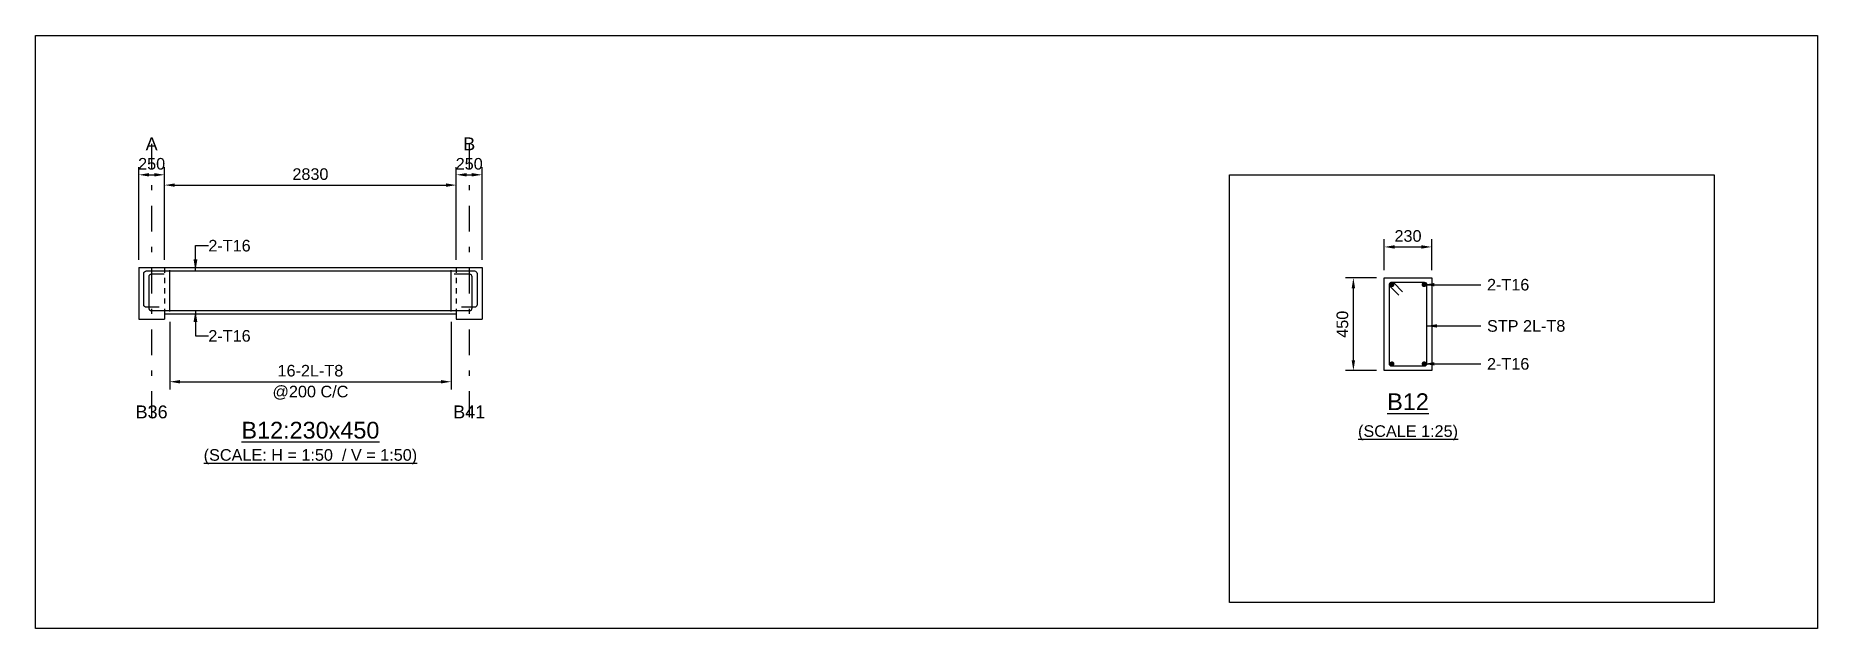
# Model space of a CAD drawing. Header units: inches. Extents: x -2000 to 143800, y -765100 to 3300.
# Drawn here: x -2000 to 32560, y -184800 to -173300 of the extents above; entities that cross this region are included whole.
import ezdxf
from ezdxf.enums import TextEntityAlignment as Align

# ---------------------------------------------------------------- set-up
doc = ezdxf.new("R2010")
doc.units = ezdxf.units.IN
doc.header["$LTSCALE"] = 1000
doc.header["$MEASUREMENT"] = 0
doc.linetypes.add('SCCenter', pattern=[1.2, 0.5, -0.3, 0.1, -0.3])
doc.linetypes.add('SCHidden', pattern=[0.2, 0.1, -0.1])
for name, color, linetype in [('Concrete Line', 2, 'Continuous'), ('Dimension', 31, 'Continuous'), ('Grid', 8, 'Continuous'), ('Labels', 4, 'Continuous'), ('Labels_Support', 4, 'Continuous'), ('Link', 225, 'Continuous'), ('Reinforcement', 4, 'Continuous'), ('Schedule Border', 60, 'Continuous'), ('Text', 31, 'Continuous'), ('Text_Scale', 31, 'Continuous')]:
    doc.layers.add(name, color=color, linetype=linetype)
doc.styles.add('SC-SansSerif', font='SansSerif')
doc.styles.get("Standard").update_dxf_attribs({"font": 'txt.shx'})
doc.dimstyles.new('SCBBSDimStyl', dxfattribs={"dimtxt": 225, "dimasz": 200, "dimexe": 150, "dimexo": 150, "dimgap": 100, "dimtad": 1, "dimtoh": 1, "dimdec": 0, "dimzin": 0, "dimdsep": 46, "dimtxsty": 'SC-SansSerif', "dimcen": 0.09, "dimclrd": 8, "dimclre": 8, "dimclrt": 31, "dimadec": 0, "dimazin": 0, "dimtfac": 1, "dimtdec": 0, "dimtix": 1, "dimtofl": 0, "dimtmove": 0, "dimatfit": 3, "dimfxl": 1, "dimtolj": 1, "dimtzin": 0, "dimarcsym": 0})
doc.dimstyles.get("Standard").update_dxf_attribs({"dimtxt": 0.18, "dimasz": 225, "dimexe": 0.18, "dimexo": 0.0625, "dimgap": 0.09, "dimtad": 0, "dimtih": 1, "dimtoh": 1, "dimdec": 4, "dimzin": 0, "dimdsep": 46, "dimtxsty": 'Standard', "dimcen": 0.09, "dimadec": 0, "dimazin": 0, "dimtfac": 1, "dimtdec": 4, "dimtofl": 0, "dimtmove": 0, "dimatfit": 3, "dimfxl": 1, "dimtolj": 1, "dimtzin": 0, "dimarcsym": 0})

msp = doc.modelspace()

# ---------------------------------------------------------------- texts
at = {"layer": 'Grid', "style": 'SC-SansSerif'}
for s, p in [('A', (250, -175400)), ('B', (6410, -175400))]:
    msp.add_text(s, height=250, dxfattribs=at).set_placement(p, align=Align.MIDDLE)
at = {"layer": 'Labels', "style": 'SC-SansSerif'}
msp.add_text('%%uB12', height=325, dxfattribs=at).set_placement((24620, -180400), align=Align.MIDDLE)
msp.add_text('%%uB12:230x450', height=325, dxfattribs=at).set_placement((3330, -181215), align=Align.BOTTOM_CENTER)
at = {"layer": 'Labels_Support', "style": 'SC-SansSerif'}
for s, p in [('B36', (250, -180800)), ('B41', (6410, -180800))]:
    msp.add_text(s, height=250, dxfattribs=at).set_placement(p, align=Align.BOTTOM_CENTER)
at = {"layer": 'Text', "style": 'SC-SansSerif'}
for s, p in [('2-T16', (1350, -177375)), ('2-T16', (26152, -178132)), ('2-T16', (1350, -179125)), ('STP 2L-T8', (26152, -178932)), ('2-T16', (26152, -179668))]:
    msp.add_text(s, height=225, dxfattribs=at).set_placement(p, align=Align.MIDDLE_LEFT)
msp.add_text('%%u(SCALE 1:25)', height=225, dxfattribs=at).set_placement((24620, -181000), align=Align.MIDDLE)
at = {"layer": 'Text_Scale', "style": 'SC-SansSerif'}
msp.add_text('%%u(SCALE: H = 1:50  / V = 1:50)', height=225, dxfattribs=at).set_placement((3330, -181615), align=Align.BOTTOM_CENTER)

# ---------------------------------------------------------------- blocks, each defined once
blk = doc.blocks.new('*D117')
at = {"color": 8, "linetype": 'ByBlock', "lineweight": -2}
for p, q in [((600, -178850), (600, -180165)), ((6060, -178850), (6060, -180165)), ((800, -180015), (5860, -180015))]:
    blk.add_line(p, q, dxfattribs=at)
at = {"color": 8}
for points in [[(600, -180015), (800, -179982), (800, -180048)], [(6060, -180015), (5860, -180048), (5860, -179982)]]:
    blk.add_solid(points, dxfattribs=at)
at = {"layer": 'DEFPOINTS', "color": 31}
for p in [(600, -178700), (6060, -178700), (600, -180015)]:
    blk.add_point(p, dxfattribs=at)
at = {"color": 31, "char_height": 225, "attachment_point": 5, "style": 'SC-SansSerif'}
for s, insert in [('\\A1;16-2L-T8', (3330, -179802)), ('\\A1;@200 C/C', (3330, -180228))]:
    blk.add_mtext(s, dxfattribs=dict(at, insert=insert))
blk = doc.blocks.new('*D118')
at = {"color": 8, "linetype": 'ByBlock', "lineweight": -2}
for p, q in [((24160, -177850), (24160, -177250)), ((25080, -177850), (25080, -177250)), ((24360, -177400), (24880, -177400))]:
    blk.add_line(p, q, dxfattribs=at)
at = {"color": 8}
for points in [[(24160, -177400), (24360, -177367), (24360, -177433)], [(25080, -177400), (24880, -177433), (24880, -177367)]]:
    blk.add_solid(points, dxfattribs=at)
at = {"layer": 'DEFPOINTS', "color": 31}
for p in [(24160, -177400), (24160, -178000), (25080, -178000)]:
    blk.add_point(p, dxfattribs=at)
at = {"color": 31, "insert": (24620, -177188), "char_height": 225, "attachment_point": 5, "style": 'SC-SansSerif'}
blk.add_mtext('\\A1;230', dxfattribs=at)
blk = doc.blocks.new('*D119')
at = {"color": 8, "linetype": 'ByBlock', "lineweight": -2}
for p, q in [((24010, -178000), (23410, -178000)), ((23560, -179600), (23560, -178200)), ((24010, -179800), (23410, -179800))]:
    blk.add_line(p, q, dxfattribs=at)
at = {"color": 8}
for points in [[(23560, -178000), (23593, -178200), (23527, -178200)], [(23560, -179800), (23527, -179600), (23593, -179600)]]:
    blk.add_solid(points, dxfattribs=at)
at = {"layer": 'DEFPOINTS', "color": 31}
for p in [(24160, -178000), (23560, -179800), (24160, -179800)]:
    blk.add_point(p, dxfattribs=at)
at = {"color": 31, "insert": (23348, -178900), "char_height": 225, "attachment_point": 5, "rotation": 90, "style": 'SC-SansSerif'}
blk.add_mtext('\\A1;450', dxfattribs=at)
blk = doc.blocks.new('*D120')
at = {"color": 8, "linetype": 'ByBlock', "lineweight": -2}
for p, q in [((500, -177650), (500, -176050)), ((700, -176200), (5960, -176200)), ((6160, -177650), (6160, -176050))]:
    blk.add_line(p, q, dxfattribs=at)
at = {"color": 8}
for points in [[(500, -176200), (700, -176167), (700, -176233)], [(6160, -176200), (5960, -176233), (5960, -176167)]]:
    blk.add_solid(points, dxfattribs=at)
at = {"layer": 'DEFPOINTS', "color": 31}
for p in [(500, -176200), (500, -177800), (6160, -177800)]:
    blk.add_point(p, dxfattribs=at)
at = {"color": 31, "insert": (3330, -175988), "char_height": 225, "attachment_point": 5, "style": 'SC-SansSerif'}
blk.add_mtext('\\A1;2830', dxfattribs=at)
blk = doc.blocks.new('*D121')
at = {"color": 8, "linetype": 'ByBlock', "lineweight": -2}
for p, q in [((0, -177650), (0, -175850)), ((500, -177650), (500, -175850)), ((200, -176000), (300, -176000))]:
    blk.add_line(p, q, dxfattribs=at)
at = {"color": 8}
for points in [[(0, -176000), (200, -175967), (200, -176033)], [(500, -176000), (300, -176033), (300, -175967)]]:
    blk.add_solid(points, dxfattribs=at)
at = {"layer": 'DEFPOINTS', "color": 31}
for p in [(0, -176000), (0, -177800), (500, -177800)]:
    blk.add_point(p, dxfattribs=at)
at = {"color": 31, "insert": (250, -175788), "char_height": 225, "attachment_point": 5, "style": 'SC-SansSerif'}
blk.add_mtext('\\A1;250', dxfattribs=at)
blk = doc.blocks.new('*D122')
at = {"color": 8, "linetype": 'ByBlock', "lineweight": -2}
for p, q in [((6160, -177650), (6160, -175850)), ((6660, -177650), (6660, -175850)), ((6360, -176000), (6460, -176000))]:
    blk.add_line(p, q, dxfattribs=at)
at = {"color": 8}
for points in [[(6160, -176000), (6360, -175967), (6360, -176033)], [(6660, -176000), (6460, -176033), (6460, -175967)]]:
    blk.add_solid(points, dxfattribs=at)
at = {"layer": 'DEFPOINTS', "color": 31}
for p in [(6160, -176000), (6160, -177800), (6660, -177800)]:
    blk.add_point(p, dxfattribs=at)
at = {"color": 31, "insert": (6410, -175788), "char_height": 225, "attachment_point": 5, "style": 'SC-SansSerif'}
blk.add_mtext('\\A1;250', dxfattribs=at)

# ---------------------------------------------------------------- dimensions: what is measured, and where the dimension line sits
at = {"layer": 'Dimension'}
for base, p1, p2, text, picture, middle in [((500, -176000), (0, -177800), (500, -177800), '250', '*D121', (250, -176000)), ((6160, -176200), (500, -177800), (6160, -177800), '2830', '*D120', (3330, -176200)), ((6660, -176000), (6160, -177800), (6660, -177800), '250', '*D122', (6410, -176000)), ((6060, -180015), (600, -178700), (6060, -178700), '16-2L-T8\\X@200 C/C', '*D117', (3330, -180015))]:
    dim = msp.add_linear_dim(base=base, p1=p1, p2=p2, text=text, dimstyle='SCBBSDimStyl', dxfattribs=at)
    dim.commit()
    dim.dimension.update_dxf_attribs({"geometry": picture, "text_midpoint": middle})
for base, p1, p2, angle, text, picture, middle in [((25080, -177400), (24160, -178000), (25080, -178000), 0, '230', '*D118', (24620, -177400)), ((23560, -178000), (24160, -179800), (24160, -178000), 90, '450', '*D119', (23560, -178900))]:
    dim = msp.add_linear_dim(base=base, p1=p1, p2=p2, angle=angle, text=text, dimstyle='SCBBSDimStyl', override={"dimjust": 0}, dxfattribs=at)
    dim.commit()
    dim.dimension.update_dxf_attribs({"geometry": picture, "text_midpoint": middle, "dimtype": 129})

# ---------------------------------------------------------------- linework, layer by layer
at = {"layer": 'Concrete Line'}
for points in [[(0, -177800), (500, -177800)], [(0, -177800), (0, -178800)], [(500, -177800), (6160, -177800)], [(6160, -177800), (6660, -177800)], [(6660, -177800), (6660, -178700)], [(0, -178800), (500, -178800)], [(500, -178700), (500, -178800)], [(500, -178700), (6160, -178700)], [(6160, -178700), (6160, -178800)], [(6160, -178800), (6660, -178800)], [(6660, -178700), (6660, -178800)]]:
    msp.add_lwpolyline(points, dxfattribs=at)
at = {"layer": 'Concrete Line', "color": 8, "linetype": 'SCHidden'}
for points in [[(500, -177800), (500, -178700)], [(6160, -177800), (6160, -178700)]]:
    msp.add_lwpolyline(points, dxfattribs=at)
at = {"layer": 'Concrete Line'}
msp.add_lwpolyline([(24160, -178000), (25080, -178000), (25080, -179800), (24160, -179800)], close=True, dxfattribs=at)
at = {"layer": 'Grid', "linetype": 'SCCenter'}
for p, q in [((250, -175400), (250, -180700)), ((6410, -175400), (6410, -180700))]:
    msp.add_line(p, q, dxfattribs=at)
at = {"layer": 'Grid'}
for centre in [(250, -175400), (6410, -175400)]:
    msp.add_circle(centre, 0, dxfattribs=at)
at = {"layer": 'Link'}
for p, q in [((600, -178650), (600, -177850)), ((6060, -178650), (6060, -177850))]:
    msp.add_line(p, q, dxfattribs=at)
msp.add_lwpolyline([(24443.8, -178335.6), (24274.1, -178165.9, -0.6681786), (24308, -178084), (24932, -178084, -0.4142136), (24980, -178132), (24980, -179668, -0.4142136), (24932, -179716), (24308, -179716, -0.4142136), (24260, -179668), (24260, -178132, -0.6681786), (24341.9, -178098.1), (24511.6, -178267.8)], format="xyb", dxfattribs=at)
at = {"layer": 'Reinforcement'}
for points in [[(398, -178570), (148, -178570, -0.4142136), (98, -178520), (98, -177916, -0.4142136), (148, -177866), (6512, -177866, -0.4142136), (6562, -177916), (6562, -178520, -0.4142136), (6512, -178570), (6262, -178570)], [(494, -177930), (244, -177930, 0.4142136), (194, -177980), (194, -178584, 0.4142136), (244, -178634), (6416, -178634, 0.4142136), (6466, -178584), (6466, -177980, 0.4142136), (6416, -177930), (6116, -177930)]]:
    msp.add_lwpolyline(points, format="xyb", dxfattribs=at)
at = {"layer": 'Reinforcement', "const_width": 48}
for points in [[(24284, -178132, 1), (24332, -178132, 1)], [(24908, -178132, 1), (24956, -178132, 1)], [(24284, -179668, 1), (24332, -179668, 1)], [(24908, -179668, 1), (24956, -179668, 1)]]:
    msp.add_lwpolyline(points, format="xyb", close=True, dxfattribs=at)
at = {"layer": 'Schedule Border'}
for points in [[(-2000, -173300), (32560, -173300), (32560, -184800), (-2000, -184800)], [(21160, -176000), (30560, -176000), (30560, -184300), (21160, -184300)]]:
    msp.add_lwpolyline(points, close=True, dxfattribs=at)

msp.set_redraw_order([(e.dxf.handle, doc.entitydb.next_handle()) for e in msp.query("TEXT MTEXT ATTDEF DIMENSION ARC_DIMENSION")])  # texts and dimensions are drawn at this point

# ---------------------------------------------------------------- leaders
at = {"layer": 'Dimension', "color": 8}
for points, dimstyle in [([(1100, -177866), (1100, -177375), (1350, -177375)], 'Standard'), ([(24932, -178132), (25432, -178132), (26032, -178132)], 'SCBBSDimStyl'), ([(1100, -178634), (1100, -179125), (1350, -179125)], 'Standard'), ([(24980, -178932), (26032, -178932)], 'SCBBSDimStyl'), ([(24932, -179668), (25432, -179668), (26032, -179668)], 'SCBBSDimStyl')]:
    msp.add_leader(points, dimstyle=dimstyle, dxfattribs=at)

doc.saveas('drawing.dxf')
